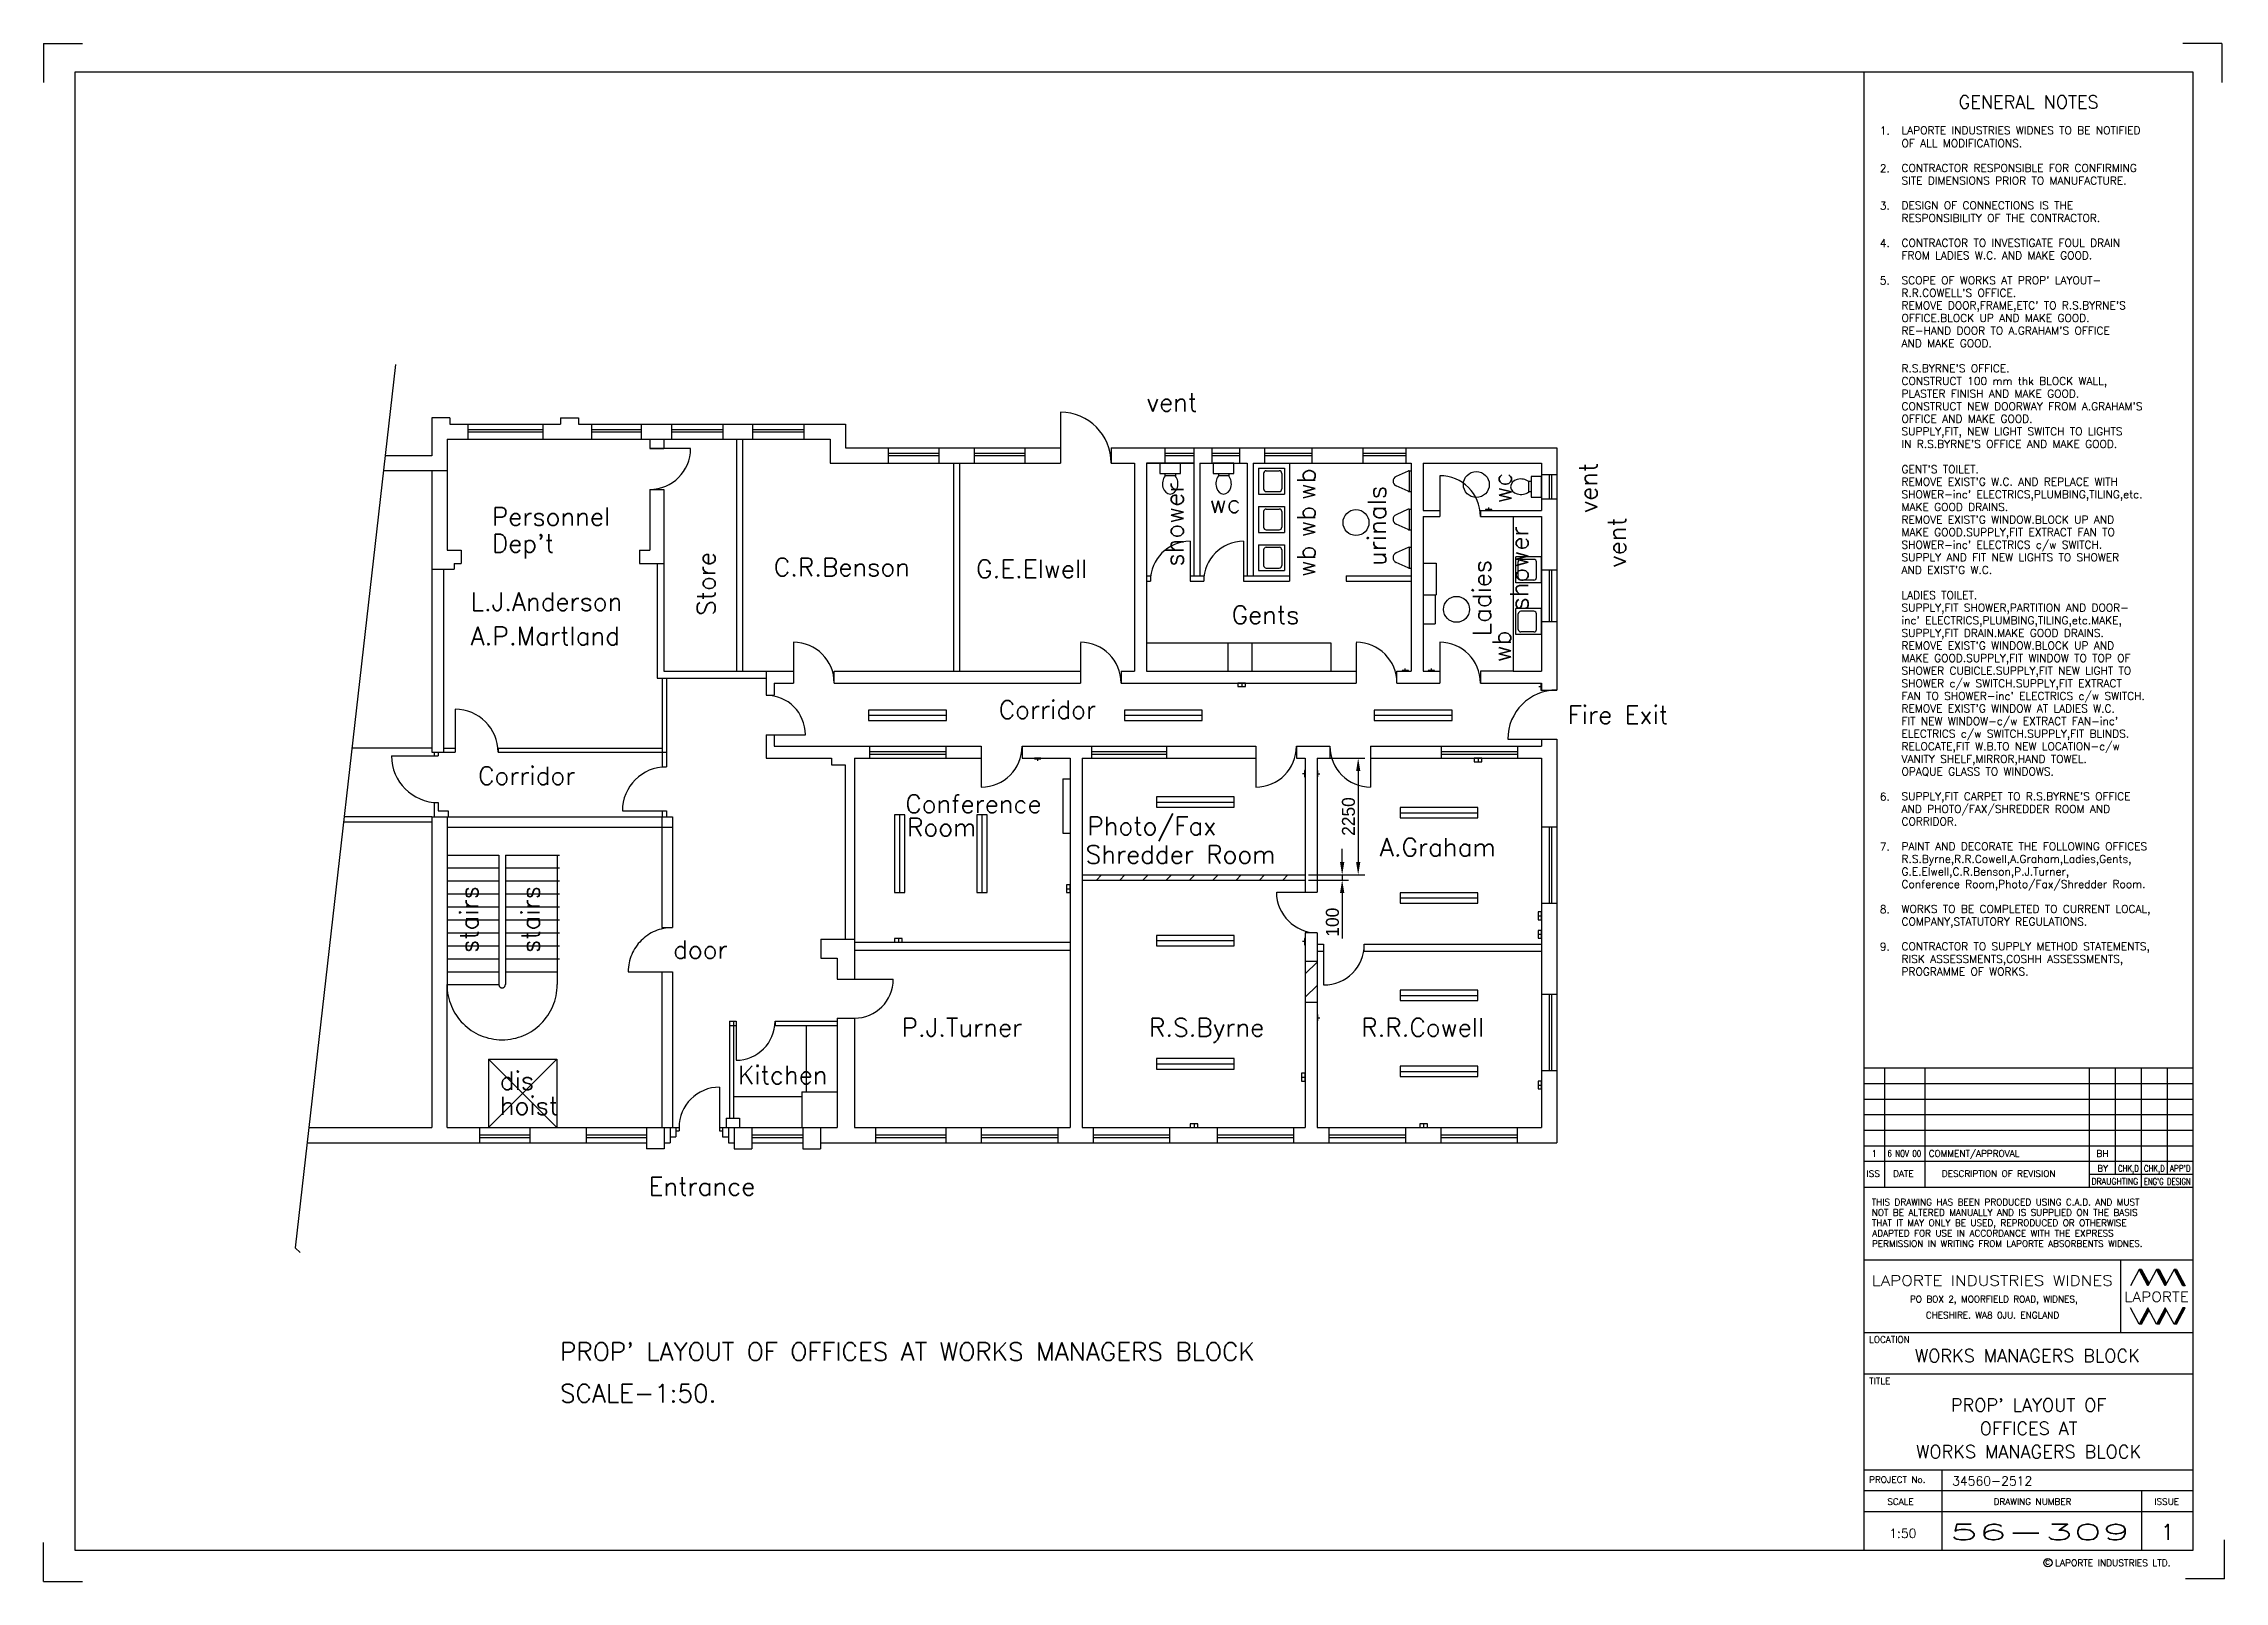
# Paper-space layout 'Layout1' of a CAD drawing. Header units: millimetres. Extents: x 0 to 841, y 0 to 593.
# The model-space entities are those that its viewports show. They can reach past a viewport. Long polylines and large blocks are cut down to what shows.
import ezdxf
from ezdxf.enums import TextEntityAlignment as Align

# ---------------------------------------------------------------- set-up
doc = ezdxf.new("R2010")
doc.units = ezdxf.units.MM
doc.linetypes.add('CENTERD2', pattern=[24, 15, -3, 3, -3])
doc.linetypes.add('DASH1', pattern=[3, 1.5, -1.5])
for name, color, linetype in [("ARCH'S", 5, 'DASH1'), ('BORDER', 4, 'Continuous'), ('Existg', 7, 'Continuous'), ('Mods', 1, 'Continuous'), ('TEXT', 7, 'Continuous'), ('vport', 6, 'Continuous')]:
    doc.layers.add(name, color=color, linetype=linetype)
doc.layers.get('vport').freeze()
doc.styles.add('4', font='ROMANS')
doc.styles.add('ROMANS', font='ROMANS.shx')
doc.dimstyles.new('ISO-25', dxfattribs={"dimscale": 100, "dimtxt": 2.5, "dimasz": 2.5, "dimexe": 1.25, "dimexo": 0.625, "dimtad": 1, "dimtxsty": 'Standard', "dimcen": 2.5, "dimadec": 0, "dimazin": 0, "dimtfac": 1, "dimtmove": 0, "dimatfit": 3, "dimfxl": 0, "dimarcsym": 0})

psp = doc.layouts.get("Layout1")

# ---------------------------------------------------------------- texts
at = {"layer": 'Existg', "style": 'ROMANS'}
for s, p in [('2.', (712, 543.43)), ('3.', (712, 529)), ('4.', (712, 514.57)), ('5.', (712, 500.14)), ('6.', (712, 301.14)), ('7.', (712, 281.86)), ('8.', (712, 257.71)), ('9.', (712, 243.29))]:
    psp.add_text(s, height=3, dxfattribs=at).set_placement(p, align=Align.RIGHT)
for s, height, p in [('CONTRACTOR RESPONSIBLE FOR CONFIRMING', 3, (716.49, 543.53)), ('SITE DIMENSIONS PRIOR TO MANUFACTURE.', 3, (716.49, 538.67)), ('DESIGN OF CONNECTIONS IS THE', 3, (716.49, 529.1)), ('RESPONSIBILITY OF THE CONTRACTOR.', 3, (716.49, 524.24)), ('CONTRACTOR TO INVESTIGATE FOUL DRAIN', 3, (716.49, 514.67)), ('FROM LADIES W.C. AND MAKE GOOD.', 3, (716.49, 509.81)), ("SCOPE OF WORKS AT PROP' LAYOUT-", 3, (716.49, 500.24)), ("R.R.COWELL'S OFFICE.", 3, (716.49, 495.38)), ('OFFICE.BLOCK UP AND MAKE GOOD.', 3, (716.49, 485.67)), ("REMOVE DOOR,FRAME,ETC' TO R.S.BYRNE'S", 3, (716.49, 490.53)), ("RE-HAND DOOR TO A.GRAHAM'S OFFICE", 3, (716.49, 480.81)), ('AND MAKE GOOD.', 3, (716.49, 475.95)), ('CONSTRUCT 100 mm thk BLOCK WALL,', 3, (716.49, 461.38)), ("R.S.BYRNE'S OFFICE.", 3, (716.49, 466.24)), ('vent', 7, (425.41, 451.17)), ("CONSTRUCT NEW DOORWAY FROM A.GRAHAM'S", 3, (716.49, 451.67)), ('PLASTER FINISH AND MAKE GOOD.', 3, (716.49, 456.53)), ('OFFICE AND MAKE GOOD.', 3, (716.49, 446.81)), ('SUPPLY,FIT, NEW LIGHT SWITCH TO LIGHTS', 3, (716.49, 441.95)), ("IN R.S.BYRNE'S OFFICE AND MAKE GOOD.", 3, (716.49, 437.1)), ("GENT'S TOILET.", 3, (716.49, 427.38)), ("SHOWER-inc' ELECTRICS,PLUMBING,TILING,etc.", 3, (716.49, 417.67)), ("REMOVE EXIST'G W.C. AND REPLACE WITH", 3, (716.49, 422.53)), ('Personnel', 7, (172.89, 407.11)), ('wc', 7, (449.68, 412.06)), ('MAKE GOOD DRAINS.', 3, (716.49, 412.81)), ("Dep't", 7, (172.89, 396.78)), ("REMOVE EXIST'G WINDOW.BLOCK UP AND", 3, (716.49, 407.95)), ('MAKE GOOD.SUPPLY,FIT EXTRACT FAN TO ', 3, (716.49, 403.1)), ("SHOWER-inc' ELECTRICS c/w SWITCH.", 3, (716.49, 398.24)), ('SUPPLY AND FIT NEW LIGHTS TO SHOWER', 3, (716.49, 393.38)), ('C.R.Benson', 7, (281.6, 387.63)), ('G.E.Elwell', 7, (359.63, 386.96)), ("AND EXIST'G W.C.", 3, (716.49, 388.53)), ('L.J.Anderson', 7, (164.72, 374.3)), ('LADIES TOILET.', 3, (716.49, 378.81)), ('Gents', 7, (458.19, 369.23)), ('SUPPLY,FIT SHOWER,PARTITION AND DOOR-', 3, (716.49, 373.95)), ("inc' ELECTRICS,PLUMBING,TILING,etc.MAKE,", 3, (716.49, 369.1)), ('A.P.Martland', 7, (164.72, 361.07)), ('SUPPLY,FIT DRAIN.MAKE GOOD DRAINS.', 3, (716.49, 364.24)), ("REMOVE EXIST'G WINDOW.BLOCK UP AND", 3, (716.49, 359.38)), ('MAKE GOOD.SUPPLY,FIT WINDOW TO TOP OF ', 3, (716.49, 354.53)), ('SHOWER CUBICLE.SUPPLY,FIT NEW LIGHT TO', 3, (716.49, 349.67)), ('SHOWER c/w SWITCH.SUPPLY,FIT EXTRACT', 3, (716.49, 344.81)), ('Corridor', 7, (368.36, 332.65)), ('Fire Exit', 7, (587.79, 330.66)), ("FAN TO SHOWER-inc' ELECTRICS c/w SWITCH.", 3, (716.49, 339.95)), ("REMOVE EXIST'G WINDOW AT LADIES W.C.", 3, (716.49, 335.1)), ("FIT NEW WINDOW-c/w EXTRACT FAN-inc'", 3, (716.49, 330.24)), ('ELECTRICS c/w SWITCH.SUPPLY,FIT BLINDS.', 3, (716.49, 325.38)), ('RELOCATE,FIT W.B.TO NEW LOCATION-c/w', 3, (716.49, 320.53)), ('Corridor', 7, (167.59, 307.17)), ('VANITY SHELF,MIRROR,HAND TOWEL.', 3, (716.49, 315.67)), ('OPAQUE GLASS TO WINDOWS.', 3, (716.49, 310.81)), ('Conference', 7, (332.34, 296.33)), ("SUPPLY,FIT CARPET TO R.S.BYRNE'S OFFICE", 3, (716.49, 301.24)), ('Photo/Fax', 7, (402.53, 287.8)), ('AND PHOTO/FAX/SHREDDER ROOM AND', 3, (716.49, 296.38)), ('CORRIDOR.', 3, (716.49, 291.53)), ('Room', 7, (333.01, 287.34)), ('A.Graham', 7, (515.32, 279.63)), ('Shredder Room', 7, (401.86, 276.81)), ('PAINT AND DECORATE THE FOLLOWING OFFICES', 3, (716.49, 281.95)), ('R.S.Byrne,R.R.Cowell,A.Graham,Ladies,Gents,', 3, (716.49, 277.1)), ('G.E.Elwell,C.R.Benson,P.J.Turner,', 3, (716.49, 272.24)), ('Conference Room,Photo/Fax/Shredder Room.', 3, (716.49, 267.38)), ('WORKS TO BE COMPLETED TO CURRENT LOCAL,', 3, (716.49, 257.81)), ('COMPANY,STATUTORY REGULATIONS.', 3, (716.49, 252.95)), ('door', 7, (242.77, 240.14)), ('CONTRACTOR TO SUPPLY METHOD STATEMENTS,', 3, (716.49, 243.38)), ('RISK ASSESSMENTS,COSHH ASSESSMENTS,', 3, (716.49, 238.53)), ('PROGRAMME OF WORKS.', 3, (716.49, 233.67)), ('P.J.Turner', 7, (330.86, 210.14)), ('R.S.Byrne', 7, (426.32, 210.14)), ('R.R.Cowell', 7, (508.15, 210.14)), ('dis', 7, (175.94, 189.58)), ('Kitchen', 7, (267.82, 191.8)), ('hoist', 7, (175.94, 179.91)), ('Entrance', 7, (233.33, 148.83))]:
    psp.add_text(s, height=height, dxfattribs=at).set_placement(p)
for s, p in [('vent', (599.18, 411.92)), ('shower', (439.53, 391.31)), ('wb', (490.43, 416.92)), ('urinals', (517.64, 391.55)), ('wc', (566.04, 415.63)), ('wb', (490.43, 402.5)), ('shower', (572.56, 374.4)), ('vent', (610.21, 390.89)), ('Store', (259.02, 372.34)), ('wb', (490.43, 387.21)), ('Ladies', (558.11, 364.51)), ('wb', (565.81, 354.39)), ('stairs', (167.59, 242.33)), ('stairs', (191.26, 242.33))]:
    psp.add_text(s, height=7, rotation=90, dxfattribs=at).set_placement(p)
at = {"layer": 'TEXT', "style": 'ROMANS'}
for s, p in [("PROP' LAYOUT OF OFFICES AT WORKS MANAGERS BLOCK", (199.15, 85.12)), ('SCALE-1:50.', (199.15, 69.04))]:
    psp.add_text(s, height=7, dxfattribs=at).set_placement(p)

msp = doc.modelspace()

# ---------------------------------------------------------------- blocks, each defined once
blk = doc.blocks.new('LAWA1')
at = {"layer": 'BORDER', "color": 7, "linetype": 'CENTERD2'}
for p, q in [((0, 593), (15, 593)), ((0, 593), (0, 578)), ((840, 593), (825, 593)), ((840, 593), (840, 578)), ((0, 0), (0, 15)), ((841, 1), (841, 16)), ((0, 0), (15, 0)), ((841, 1), (826, 1))]:
    blk.add_line(p, q, dxfattribs=at)
at = {"layer": 'BORDER', "color": 4}
for p, q in [((12, 582), (12, 12)), ((829, 582), (12, 582)), ((702, 582), (702, 12)), ((829, 12), (829, 582)), ((702, 152), (829, 152)), ((702, 124), (829, 124)), ((702, 96), (829, 96)), ((702, 80), (829, 80)), ((702, 43), (829, 43)), ((732, 43), (732, 12)), ((702, 35), (829, 35)), ((809, 35), (809, 12)), ((702, 27), (829, 27)), ((12, 12), (829, 12))]:
    blk.add_line(p, q, dxfattribs=at)
at = {"layer": 'BORDER', "color": 7}
for p, q in [((702, 198), (829, 198)), ((710, 152), (710, 198)), ((725.6, 152), (725.6, 198)), ((789, 152), (789, 198)), ((799, 157), (799, 198)), ((809, 152), (809, 198)), ((819, 157), (819, 198)), ((702, 192), (829, 192)), ((702, 186), (829, 186)), ((702, 180), (829, 180)), ((702, 174), (829, 174)), ((702, 168), (829, 168)), ((702, 162), (829, 162)), ((789, 157), (829, 157))]:
    blk.add_line(p, q, dxfattribs=at)
at = {"layer": 'BORDER', "color": 5}
for p, q in [((801, 124), (801, 96)), ((808.13, 120.3), (804.77, 113.94)), ((811.49, 113.94), (808.13, 120.3)), ((809.09, 120.3), (808.13, 120.3)), ((808.37, 120.3), (811.61, 114.15)), ((808.61, 120.3), (811.73, 114.35)), ((808.85, 120.3), (811.85, 114.56)), ((809.09, 120.3), (811.97, 114.9)), ((814.85, 120.3), (811.49, 113.94)), ((818.21, 113.94), (814.85, 120.3)), ((815.81, 120.3), (814.85, 120.3)), ((815.09, 120.3), (818.33, 114.15)), ((815.33, 120.3), (818.45, 114.35)), ((815.57, 120.3), (818.57, 114.56)), ((815.81, 120.3), (818.69, 114.9)), ((821.57, 120.3), (818.21, 113.94)), ((824.93, 113.94), (821.57, 120.3)), ((822.53, 120.3), (821.57, 120.3)), ((821.81, 120.3), (825.17, 113.94)), ((822.05, 120.3), (825.41, 113.94)), ((822.29, 120.3), (825.65, 113.94)), ((822.53, 120.3), (825.89, 113.94)), ((808.13, 99.18), (804.77, 105.54)), ((811.49, 105.54), (808.13, 99.18)), ((808.37, 99.18), (811.61, 105.34)), ((808.61, 99.18), (811.73, 105.13)), ((808.85, 99.18), (811.85, 104.93)), ((809.09, 99.18), (811.97, 104.58)), ((814.85, 99.18), (811.49, 105.54)), ((818.21, 105.54), (814.85, 99.18)), ((815.09, 99.18), (818.33, 105.34)), ((815.33, 99.18), (818.45, 105.13)), ((815.57, 99.18), (818.57, 104.93)), ((815.81, 99.18), (818.69, 104.58)), ((821.57, 99.18), (818.21, 105.54)), ((824.93, 105.54), (821.57, 99.18)), ((821.81, 99.18), (825.17, 105.54)), ((822.05, 99.18), (825.41, 105.54)), ((822.29, 99.18), (825.65, 105.54)), ((822.53, 99.18), (825.89, 105.54))]:
    blk.add_line(p, q, dxfattribs=at)
at = {"layer": 'BORDER', "color": 2}
for p, q in [((825.89, 113.94), (824.93, 113.94)), ((825.89, 105.54), (824.93, 105.54)), ((809.09, 99.18), (808.13, 99.18)), ((815.81, 99.18), (814.85, 99.18)), ((822.53, 99.18), (821.57, 99.18))]:
    blk.add_line(p, q, dxfattribs=at)
at = {"layer": 'BORDER', "color": 7}
blk.add_circle((772.94, 7.21), 1.62, dxfattribs=at)
for s, height, style, p in [('BY', 2.5, 'ROMANS', (791.98, 158)), ('ISS ', 2.5, 'ROMANS', (703, 156)), ('DATE', 2.5, 'ROMANS', (713.27, 156)), ('DESCRIPTION OF REVISION', 2.5, 'ROMANS', (732.05, 156)), ('THIS DRAWING HAS BEEN PRODUCED USING C.A.D. AND MUST', 2.5, 'ROMANS', (705, 145)), ('NOT BE ALTERED MANUALLY AND IS SUPPLIED ON THE BASIS', 2.5, 'ROMANS', (705, 141)), ('THAT IT MAY ONLY BE USED, REPRODUCED OR OTHERWISE', 2.5, 'ROMANS', (705.05, 137)), ('ADAPTED FOR USE IN ACCORDANCE WITH THE EXPRESS', 2.5, 'ROMANS', (705.21, 133)), ('PERMISSION IN WRITING FROM LAPORTE ABSORBENTS WIDNES.', 2.5, 'ROMANS', (705.09, 129)), ('LAPORTE INDUSTRIES LTD. ', 2.55, '4', (775.75, 5.88)), ('c', 2.55, '4', (771.82, 6.49))]:
    blk.add_text(s, height=height, dxfattribs=dict(at, style=style)).set_placement(p)
at = {"layer": 'BORDER', "color": 7, "style": 'ROMANS'}
for s, width, p, p2 in [('CHK,D', 0.730435, (799.98, 158), (807.98, 158)), ('CHK,D', 0.730435, (810, 158), (818, 158)), ("APP'D", 0.763636, (820, 158), (828, 158)), ('DRAUGHTING', 0.8, (789.77, 153), (807.77, 153)), ("ENG'G DESIGN", 0.685133, (809.95, 152.94), (827.98, 152.94))]:
    blk.add_text(s, height=2.5, dxfattribs=dict(at, width=width)).set_placement(p, p2, align=Align.FIT)
at = {"layer": 'BORDER', "color": 4, "style": 'ROMANS', "width": 1.052263}
blk.add_text('LAPORTE INDUSTRIES WIDNES', height=4, dxfattribs=at).set_placement((705, 114), (798, 114), align=Align.FIT)
at = {"layer": 'BORDER', "color": 5, "style": 'ROMANS'}
for s, p in [('PO BOX 2, MOORFIELD ROAD, WIDNES,', (752.1, 107.59)), ('CHESHIRE. WA8 0JU. ENGLAND', (751.6, 101.42))]:
    blk.add_text(s, height=2.5, dxfattribs=at).set_placement(p, align=Align.CENTER)
at = {"layer": 'BORDER', "width": 1.034091}
for style in ['4', 'ROMANS']:
    blk.add_text('LAPORTE', height=3.84, dxfattribs=dict(at, style=style)).set_placement((802.37, 107.82), (827.33, 107.82), align=Align.FIT)
at = {"layer": 'BORDER', "color": 5, "style": 'ROMANS'}
for s, p in [('LOCATION', (704, 92)), ('TITLE', (704, 76)), ('PROJECT No.', (704, 38)), ('SCALE', (711, 29.5)), ('DRAWING NUMBER', (752, 29.5)), ('ISSUE', (814, 29.5))]:
    blk.add_text(s, height=2.5, dxfattribs=at).set_placement(p)
at = {"layer": 'BORDER', "color": 7, "style": 'ROMANS', "flags": 8}
for tag, p in [('ISSUE6', (706, 195)), ('D.O.BY6', (794, 195)), ('D.O.CHK6', (804, 195)), ('ENG.CHK6', (814, 195)), ('ENG.APP6', (824, 195)), ('ISSUE5', (706, 189)), ('D.O.BY5', (794, 189)), ('D.O.CHK5', (804, 189)), ('ENG.CHK5', (814, 189)), ('ENG.APP5', (824, 189)), ('ISSUE4', (706, 183)), ('ISSUE3', (706, 177)), ('D.O.BY4', (794, 183)), ('D.O.BY3', (794, 177)), ('D.O.CHK4', (804, 183)), ('D.O.CHK3', (804, 177)), ('ENG.CHK4', (814, 183)), ('ENG.CHK3', (814, 177)), ('ENG.APP4', (824, 183)), ('ENG.APP3', (824, 177)), ('ISSUE2', (706, 171)), ('D.O.BY2', (794, 171)), ('D.O.CHK2', (804, 171)), ('ENG.CHK2', (814, 171)), ('ENG.APP2', (824, 171)), ('ISSUE1', (706, 165)), ('D.O.BY1', (794, 165)), ('D.O.CHK1', (804, 165)), ('ENG.CHK1', (814, 165)), ('ENG.APP1', (824, 165))]:
    blk.add_attdef(tag, text='', height=2.5, dxfattribs=at).set_placement(p, align=Align.MIDDLE)
at = {"layer": 'BORDER', "color": 7, "style": 'ROMANS', "width": 0.79708, "flags": 8}
for tag, p, p2 in [('DATE6', (711.07, 193.78), (724.07, 193.78)), ('DATE5', (711.07, 187.78), (724.07, 187.78)), ('DATE4', (711.07, 181.78), (724.07, 181.78)), ('DATE3', (711.07, 175.78), (724.07, 175.78)), ('DATE2', (711.07, 169.78), (724.07, 169.78)), ('DATE1', (711.07, 163.78), (724.07, 163.78))]:
    blk.add_attdef(tag, text='', height=2.5, dxfattribs=at).set_placement(p, p2, align=Align.FIT)
at = {"layer": 'BORDER', "color": 7, "style": 'ROMANS', "flags": 8}
for tag, p in [('DESCRIPTION6', (727, 195)), ('DESCRIPTION5', (727, 189)), ('DESCRIPTION4', (727, 183)), ('DESCRIPTION3', (727, 177)), ('DESCRIPTION2', (727, 171)), ('DESCRIPTION1', (727, 165))]:
    blk.add_attdef(tag, text='', height=2.5, dxfattribs=at).set_placement(p, align=Align.MIDDLE_LEFT)
at = {"layer": 'TEXT', "style": 'ROMANS'}
blk.add_text('GENERAL NOTES', height=5, dxfattribs=at).set_placement((765.5, 568), align=Align.CENTER)
blk.add_text('1.', height=3, dxfattribs=at).set_placement((712, 558), align=Align.RIGHT)
for s, p in [('OF ALL MODIFICATIONS.', (716.49, 553.1)), ('LAPORTE INDUSTRIES WIDNES TO BE NOTIFIED', (716.49, 558.1))]:
    blk.add_text(s, height=3, dxfattribs=at).set_placement(p)
at = {"layer": 'TEXT', "style": 'ROMANS', "flags": 8}
blk.add_attdef('LOCATION', text='', height=5, dxfattribs=at).set_placement((765, 83), align=Align.BOTTOM_CENTER)
for tag, height, p in [('TITLE1', 5, (765.5, 68)), ('TITLE2', 5, (765.5, 59)), ('TITLE3', 5, (765.5, 50)), ('SCALE', 3.5, (717, 18.5))]:
    blk.add_attdef(tag, text='', height=height, dxfattribs=at).set_placement(p, align=Align.MIDDLE)
blk.add_attdef('PROJ', (736, 37), '', height=3.5, dxfattribs=at)
at = {"layer": 'TEXT', "style": 'ROMANS', "width": 0.853659, "flags": 8}
blk.add_attdef('DRAWING-NO', text='', height=6, dxfattribs=at).set_placement((735, 16), (805, 16), align=Align.FIT)
at = {"layer": 'TEXT', "style": 'ROMANS', "flags": 8}
blk.add_attdef('ISSUE', text='', height=6, dxfattribs=at).set_placement((819, 16), align=Align.CENTER)
blk = doc.blocks.new('*D5')
at = {"color": 0, "lineweight": -2}
for p, q in [((20599, 12344), (21453, 12344)), ((21328, 12094), (21328, 10344)), ((20370, 10094), (21453, 10094))]:
    blk.add_line(p, q, dxfattribs=at)
at = {"color": 0}
for points in [[(21287, 12094), (21370, 12094), (21328, 12344)], [(21287, 10344), (21370, 10344), (21328, 10094)]]:
    blk.add_solid(points, dxfattribs=at)
at = {"layer": 'Defpoints', "color": 0}
for p in [(20536, 12344), (20307, 10094), (21328, 10094)]:
    blk.add_point(p, dxfattribs=at)
at = {"color": 0, "insert": (21141, 11219), "char_height": 250, "attachment_point": 5, "rotation": 90}
blk.add_mtext('2250', dxfattribs=at)
blk = doc.blocks.new('*D6')
at = {"color": 0, "lineweight": -2}
for p, q in [((21019, 10344), (21019, 10594)), ((20370, 10094), (21144, 10094)), ((21019, 10094), (21019, 9994)), ((20370, 9994), (21144, 9994)), ((21019, 9744), (21019, 8869))]:
    blk.add_line(p, q, dxfattribs=at)
at = {"color": 0}
for points in [[(20977, 10344), (21061, 10344), (21019, 10094)], [(20977, 9744), (21061, 9744), (21019, 9994)]]:
    blk.add_solid(points, dxfattribs=at)
at = {"layer": 'Defpoints', "color": 0}
for p in [(20307, 10094), (20307, 9994), (21019, 9994)]:
    blk.add_point(p, dxfattribs=at)
at = {"color": 0, "insert": (20832, 9182), "char_height": 250, "attachment_point": 5, "rotation": 90}
blk.add_mtext('100', dxfattribs=at)

# ---------------------------------------------------------------- dimensions: what is measured, and where the dimension line sits
for base, p1, p2, picture, middle in [((21328.341, 10094.233), (20536.187, 12344.233), (20307.187, 10094.233), '*D5', (21140.841, 11219.233)), ((21019.018, 9994.233), (20307.187, 10094.233), (20307.187, 9994.233), '*D6', (20831.518, 9181.733))]:
    dim = msp.add_linear_dim(base=base, p1=p1, p2=p2, angle=90, dimstyle='ISO-25')
    dim.commit()
    dim.dimension.update_dxf_attribs({"geometry": picture, "text_midpoint": middle})

# ---------------------------------------------------------------- hatches: boundary and pattern name
at = {"layer": 'Mods'}
h = msp.add_hatch(dxfattribs=at)
h.set_pattern_fill('ANSI31', color=256, scale=100, style=0)
h.paths.add_polyline_path([(16003.187, 10094.233), (20307.187, 10094.233), (20307.187, 9994.233), (16003.187, 9994.233)])
h = msp.add_hatch(dxfattribs=at)
h.set_pattern_fill('ANSI31', color=256, scale=100, style=0)
h.paths.add_polyline_path([(20536.187, 8425.733), (20307.187, 8425.733), (20307.187, 7640.733), (20536.187, 7640.733)])

# ---------------------------------------------------------------- linework, layer by layer
for p, q in [((2766.935, 19936.148), (831.975, 2903.192)), ((15588.187, 19013.233), (15588.187, 18035.233)), ((3466.187, 18906.233), (3466.187, 18176.233)), ((3813.187, 18906.233), (3466.187, 18906.233)), ((3813.187, 18906.233), (3813.187, 18784.233)), ((3813.187, 18784.233), (5945.187, 18784.233)), ((4159.187, 18784.233), (4159.187, 18492.233)), ((4159.187, 18684.233), (5609.187, 18684.233)), ((4159.187, 18634.233), (5609.187, 18634.233)), ((5609.187, 18784.233), (5609.187, 18492.233)), ((5945.187, 18906.233), (6295.187, 18906.233)), ((5945.187, 18906.233), (5945.187, 18784.233)), ((6295.187, 18906.233), (6295.187, 18784.233)), ((6295.187, 18784.233), (11441.187, 18784.233)), ((6544.187, 18784.233), (6544.187, 18492.233)), ((6544.187, 18684.233), (7499.187, 18684.233)), ((6544.187, 18634.233), (7499.187, 18634.233)), ((7499.187, 18784.233), (7499.187, 18492.233)), ((8088.187, 18784.233), (8088.187, 18492.233)), ((8088.187, 18684.233), (9078.187, 18684.233)), ((8088.187, 18634.233), (9078.187, 18634.233)), ((9078.187, 18784.233), (9078.187, 18492.233)), ((9651.187, 18784.233), (9651.187, 18492.233)), ((9651.187, 18684.233), (10641.187, 18684.233)), ((9651.187, 18634.233), (10641.187, 18634.233)), ((10641.187, 18784.233), (10641.187, 18492.233)), ((11441.187, 18784.233), (11441.187, 18327.233)), ((3466.187, 18176.233), (2567.007, 18176.233)), ((3758.187, 18492.233), (11149.187, 18492.233)), ((3758.187, 18492.233), (3758.187, 16352.233)), ((7669.187, 18492.233), (7669.187, 18312.233)), ((7669.187, 18312.233), (7938.187, 18312.233)), ((8454.187, 18312.233), (7669.187, 18312.233)), ((7938.187, 18492.233), (7938.187, 18312.233)), ((9338.187, 18492.233), (9338.187, 14022.233)), ((9459.187, 18492.233), (9459.187, 14022.233)), ((11149.187, 18492.233), (11149.187, 18035.233)), ((11441.187, 18327.233), (15588.187, 18327.233)), ((12262.187, 18327.233), (12262.187, 18035.233)), ((12262.187, 18227.233), (13240.187, 18227.233)), ((12262.187, 18177.233), (13240.187, 18177.233)), ((13240.187, 18327.233), (13240.187, 18035.233)), ((13925.187, 18327.233), (13925.187, 18035.233)), ((13925.187, 18227.233), (14903.187, 18227.233)), ((13925.187, 18177.233), (14903.187, 18177.233)), ((14903.187, 18327.233), (14903.187, 18035.233)), ((16566.187, 18327.233), (16566.187, 18035.233)), ((16566.187, 18327.233), (17625.187, 18327.233)), ((17600.187, 18327.233), (17600.187, 18035.233)), ((17600.187, 18227.233), (18160.187, 18227.233)), ((17600.187, 18177.233), (18160.187, 18177.233)), ((17625.187, 18327.233), (18160.187, 18327.233)), ((18160.187, 18327.233), (18160.187, 15860.233)), ((18160.187, 18327.233), (25157.187, 18327.233)), ((18505.187, 18327.233), (18505.187, 18035.233)), ((18505.187, 18227.233), (19040.187, 18227.233)), ((18505.187, 18177.233), (19040.187, 18177.233)), ((19040.187, 18327.233), (19040.187, 18035.233)), ((19520.187, 18327.233), (19520.187, 18035.233)), ((19520.187, 18227.233), (20435.187, 18227.233)), ((19520.187, 18177.233), (20435.187, 18177.233)), ((20435.187, 18327.233), (20435.187, 18035.233)), ((21420.187, 18327.233), (21420.187, 18035.233)), ((21420.187, 18227.233), (22245.187, 18227.233)), ((21420.187, 18177.233), (22245.187, 18177.233)), ((22245.187, 18327.233), (22245.187, 18035.233)), ((25157.187, 18327.233), (25157.187, 15977.233)), ((3758.187, 17884.233), (2533.836, 17884.233)), ((3466.187, 17884.233), (3466.187, 12457.233)), ((11149.187, 18035.233), (15588.187, 18035.233)), ((13525.687, 18035.233), (13525.687, 14022.233)), ((13639.687, 18035.233), (13639.687, 14022.233)), ((16566.187, 18035.233), (17016.187, 18035.233)), ((17016.187, 18035.233), (17016.187, 14022.233)), ((17245.187, 18035.233), (17245.187, 15760.233)), ((18160.187, 18035.233), (17245.187, 18035.233)), ((17245.187, 18035.233), (18160.187, 18035.233)), ((17902.687, 18035.233), (17502.687, 18035.233)), ((17502.687, 18035.233), (17502.687, 17835.233)), ((17502.687, 17835.233), (17902.687, 17835.233)), ((17602.687, 17835.233), (17602.687, 17785.233)), ((17802.687, 17785.233), (17602.687, 17785.233)), ((17802.687, 17835.233), (17802.687, 17785.233)), ((17902.687, 17835.233), (17902.687, 18035.233)), ((18275.187, 18035.233), (19190.187, 18035.233)), ((18275.187, 18035.233), (18275.187, 15860.233)), ((18275.187, 18035.233), (19190.187, 18035.233)), ((18932.687, 18035.233), (18532.687, 18035.233)), ((18532.687, 18035.233), (18532.687, 17835.233)), ((18532.687, 17835.233), (18932.687, 17835.233)), ((18632.687, 17835.233), (18632.687, 17785.233)), ((18832.687, 17785.233), (18632.687, 17785.233)), ((18832.687, 17835.233), (18832.687, 17785.233)), ((18932.687, 17835.233), (18932.687, 18035.233)), ((19190.187, 18035.233), (19190.187, 15860.233)), ((19305.187, 18035.233), (19305.187, 15860.233)), ((19305.187, 18035.233), (22350.187, 18035.233)), ((19405.187, 17935.233), (19405.187, 17435.233)), ((19405.187, 17935.233), (19905.187, 17935.233)), ((19505.187, 17835.233), (19505.187, 17535.233)), ((19555.187, 17885.233), (19805.187, 17885.233)), ((19855.187, 17835.233), (19855.187, 17535.233)), ((19905.187, 17935.233), (19905.187, 17435.233)), ((20005.187, 18035.233), (20005.187, 15760.233)), ((22290.377, 17880.805), (22059.043, 17776.377)), ((22310.949, 17885.233), (22350.187, 17885.233)), ((22310.949, 17885.233), (22310.949, 17485.233)), ((22350.187, 18035.233), (22350.187, 14022.233)), ((22350.187, 17835.233), (22350.187, 17535.233)), ((22350.187, 17785.233), (22350.187, 17585.233)), ((22579.187, 18035.233), (22579.187, 17121.233)), ((22579.187, 18035.233), (24865.187, 18035.233)), ((22900.187, 17791.233), (22900.187, 17006.233)), ((24665.187, 17678.233), (24615.187, 17678.233)), ((24615.187, 17478.233), (24615.187, 17678.233)), ((24665.187, 17778.233), (24665.187, 17378.233)), ((24865.187, 17778.233), (24665.187, 17778.233)), ((24865.187, 18035.233), (24865.187, 17121.233)), ((24865.187, 17813.233), (25157.187, 17813.233)), ((24865.187, 17378.233), (24865.187, 17778.233)), ((25007.187, 17813.233), (25007.187, 17343.233)), ((25007.187, 17688.233), (25007.187, 17468.233)), ((25057.187, 17813.233), (25057.187, 17343.233)), ((7669.187, 17527.233), (7938.187, 17527.233)), ((7669.187, 17527.233), (7669.187, 16352.233)), ((7938.187, 17527.233), (7938.187, 14022.233)), ((19405.187, 17435.233), (19905.187, 17435.233)), ((19555.187, 17485.233), (19805.187, 17485.233)), ((22290.377, 17489.661), (22059.043, 17594.089)), ((22310.949, 17485.233), (22350.187, 17485.233)), ((24665.187, 17478.233), (24615.187, 17478.233)), ((24665.187, 17378.233), (24865.187, 17378.233)), ((24865.187, 17343.233), (25157.187, 17343.233)), ((19405.187, 17197.733), (19905.187, 17197.733)), ((19405.187, 17197.733), (19405.187, 16697.733)), ((19505.187, 17097.733), (19505.187, 16797.733)), ((19555.187, 17147.733), (19805.187, 17147.733)), ((19855.187, 17097.733), (19855.187, 16797.733)), ((19905.187, 17197.733), (19905.187, 16697.733)), ((22290.377, 17143.305), (22059.043, 17038.877)), ((22290.377, 16752.161), (22059.043, 16856.589)), ((22310.949, 17147.733), (22350.187, 17147.733)), ((22310.949, 17147.733), (22310.949, 16747.733)), ((22350.187, 17097.733), (22350.187, 16797.733)), ((22579.187, 17121.233), (22900.187, 17121.233)), ((22579.187, 17006.233), (22900.187, 17006.233)), ((22579.187, 17006.233), (22579.187, 14022.233)), ((23685.187, 17121.233), (23685.187, 17006.233)), ((23685.187, 17121.233), (24865.187, 17121.233)), ((23685.187, 17006.233), (24865.187, 17006.233)), ((24315.187, 17006.233), (24315.187, 14022.233)), ((24865.187, 17006.233), (24865.187, 14977.233)), ((24865.187, 17006.233), (24865.187, 14022.233)), ((18085.187, 16525.233), (18085.187, 15760.233)), ((19115.187, 16525.233), (19115.187, 15760.233)), ((19405.187, 16697.733), (19905.187, 16697.733)), ((19405.187, 16460.233), (19405.187, 15960.233)), ((19405.187, 16460.233), (19905.187, 16460.233)), ((19555.187, 16747.733), (19805.187, 16747.733)), ((19555.187, 16410.233), (19805.187, 16410.233)), ((19905.187, 16460.233), (19905.187, 15960.233)), ((22290.377, 16405.805), (22059.043, 16301.377)), ((22310.949, 16747.733), (22350.187, 16747.733)), ((22310.949, 16410.233), (22310.949, 16010.233)), ((22310.949, 16410.233), (22350.187, 16410.233)), ((3466.187, 15987.233), (3893.187, 15987.233)), ((3688.187, 15987.233), (3688.187, 12457.233)), ((3758.187, 16352.233), (4028.187, 16352.233)), ((3893.187, 16097.233), (4028.187, 16097.233)), ((3893.187, 16097.233), (3893.187, 15987.233)), ((4028.187, 16352.233), (4028.187, 16097.233)), ((7469.187, 16352.233), (7469.187, 16097.233)), ((7469.187, 16352.233), (7669.187, 16352.233)), ((7469.187, 16097.233), (7938.187, 16097.233)), ((7809.187, 16097.233), (7809.187, 13887.233)), ((19505.187, 16360.233), (19505.187, 16060.233)), ((19555.187, 16010.233), (19805.187, 16010.233)), ((19855.187, 16360.233), (19855.187, 16060.233)), ((22290.377, 16014.661), (22059.043, 16119.089)), ((22310.949, 16010.233), (22350.187, 16010.233)), ((22350.187, 16360.233), (22350.187, 16060.233)), ((22579.187, 16102.233), (22829.187, 16102.233)), ((22829.187, 16102.233), (22829.187, 15492.233)), ((24865.187, 16227.233), (24365.187, 16227.233)), ((24365.187, 15727.233), (24365.187, 16227.233)), ((24415.187, 15827.233), (24415.187, 16127.233)), ((24715.187, 16177.233), (24465.187, 16177.233)), ((24765.187, 15827.233), (24765.187, 16127.233)), ((24865.187, 15727.233), (24865.187, 16227.233)), ((17245.187, 15860.233), (17320.187, 15860.233)), ((17245.187, 15760.233), (17320.187, 15760.233)), ((17320.187, 15860.233), (17320.187, 15760.233)), ((18085.187, 15860.233), (18350.187, 15860.233)), ((18085.187, 15760.233), (18350.187, 15760.233)), ((18350.187, 15860.233), (18350.187, 15760.233)), ((19115.187, 15860.233), (20005.187, 15860.233)), ((19115.187, 15760.233), (20005.187, 15760.233)), ((19405.187, 15960.233), (19905.187, 15960.233)), ((21095.187, 15860.233), (22350.187, 15860.233)), ((21095.187, 15860.233), (21095.187, 15760.233)), ((21095.187, 15760.233), (22350.187, 15760.233)), ((24865.187, 15727.233), (24365.187, 15727.233)), ((24715.187, 15777.233), (24465.187, 15777.233)), ((24865.187, 15977.233), (25157.187, 15977.233)), ((24865.187, 15977.233), (25157.187, 15977.233)), ((25007.187, 15977.233), (25007.187, 14977.233)), ((25007.187, 15977.233), (25007.187, 14977.233)), ((25057.187, 15977.233), (25057.187, 14977.233)), ((25057.187, 15977.233), (25057.187, 14977.233)), ((25157.187, 15977.233), (25157.187, 14977.233)), ((22579.187, 15492.233), (22829.187, 15492.233)), ((22814.187, 15492.233), (22814.187, 14932.233)), ((24865.187, 15227.233), (24365.187, 15227.233)), ((24365.187, 14727.233), (24365.187, 15227.233)), ((24715.187, 15177.233), (24465.187, 15177.233)), ((24865.187, 14727.233), (24865.187, 15227.233)), ((22579.187, 14932.233), (22814.187, 14932.233)), ((24865.187, 14727.233), (24365.187, 14727.233)), ((24415.187, 14827.233), (24415.187, 15127.233)), ((24715.187, 14777.233), (24465.187, 14777.233)), ((24765.187, 14827.233), (24765.187, 15127.233)), ((24865.187, 14977.233), (24865.187, 14022.233)), ((24865.187, 14977.233), (25157.187, 14977.233)), ((24865.187, 14727.233), (24865.187, 14977.233)), ((24865.187, 14977.233), (25157.187, 14977.233)), ((25157.187, 14977.233), (25157.187, 13658.233)), ((10439.187, 14578.233), (10439.187, 13793.233)), ((15971.187, 14567.233), (15971.187, 13793.233)), ((17245.187, 14567.233), (20800.187, 14567.233)), ((18815.187, 14567.233), (18815.187, 14022.233)), ((19275.187, 14567.233), (19275.187, 14022.233)), ((20800.187, 14567.233), (20800.187, 14022.233)), ((21290.187, 14567.233), (21290.187, 13793.233)), ((22900.187, 14578.233), (22900.187, 13793.233)), ((7809.187, 13887.233), (9909.187, 13887.233)), ((7909.187, 13887.233), (7909.187, 12177.233)), ((7938.187, 14022.233), (10439.187, 14022.233)), ((7989.187, 13887.233), (7989.187, 12177.233)), ((9909.187, 14022.233), (9909.187, 13557.233)), ((9909.187, 13887.233), (9909.187, 13557.233)), ((10439.187, 14022.233), (10439.187, 13793.233)), ((11224.187, 13793.233), (11224.187, 14022.233)), ((11224.187, 14022.233), (15971.187, 14022.233)), ((16756.187, 14022.233), (16756.187, 13793.233)), ((16756.187, 14022.233), (17016.187, 14022.233)), ((17245.187, 14022.233), (21290.187, 14022.233)), ((22075.187, 13793.233), (22075.187, 14022.233)), ((22075.187, 14022.233), (22350.187, 14022.233)), ((22579.187, 14022.233), (22900.187, 14022.233)), ((23685.187, 14022.233), (23685.187, 13793.233)), ((24315.187, 14022.233), (24865.187, 14022.233)), ((9909.187, 13557.233), (10065.187, 13557.233)), ((10065.187, 13793.233), (10439.187, 13793.233)), ((10065.187, 13793.233), (10065.187, 13557.233)), ((11224.187, 13793.233), (15971.187, 13793.233)), ((16756.187, 13793.233), (21290.187, 13793.233)), ((22075.187, 13793.233), (22900.187, 13793.233)), ((23685.187, 13793.233), (24865.187, 13793.233)), ((24865.187, 13793.233), (24865.187, 13658.233)), ((24865.187, 13658.233), (25157.187, 13658.233)), ((3913.187, 13287.233), (3913.187, 12457.233)), ((9909.187, 12797.233), (10669.187, 12797.233)), ((9909.187, 12797.233), (9909.187, 12573.233)), ((10065.187, 12797.233), (10065.187, 12573.233)), ((24212.187, 12713.233), (25157.187, 12713.233)), ((24865.187, 12713.233), (24865.187, 12573.233)), ((25157.187, 12713.233), (25157.187, 4928.733)), ((3466.187, 12537.233), (1926.412, 12537.233)), ((2688.187, 12387.233), (3588.187, 12387.233)), ((3466.187, 12457.233), (3913.187, 12457.233)), ((3508.187, 12457.233), (3508.187, 12387.233)), ((3588.187, 12457.233), (3588.187, 12387.233)), ((3688.187, 12537.233), (3913.187, 12537.233)), ((4743.187, 12537.233), (4743.187, 12457.233)), ((4743.187, 12537.233), (7909.187, 12537.233)), ((4743.187, 12457.233), (7989.187, 12457.233)), ((9909.187, 12573.233), (9909.187, 12344.233)), ((9909.187, 12344.233), (11169.187, 12344.233)), ((10065.187, 12573.233), (14061.187, 12573.233)), ((11169.187, 12344.233), (11169.187, 12214.233)), ((11169.187, 12214.233), (11438.187, 12214.233)), ((11438.187, 12214.233), (11438.187, 8855.733)), ((11613.187, 12344.233), (14061.187, 12344.233)), ((11613.187, 12344.233), (11613.187, 8080.733)), ((11903.187, 12573.233), (11903.187, 12344.233)), ((11903.187, 12473.233), (13376.187, 12473.233)), ((11903.187, 12423.233), (13376.187, 12423.233)), ((13376.187, 12573.233), (13376.187, 12344.233)), ((14061.187, 12573.233), (14061.187, 12344.233)), ((14061.187, 12573.233), (14061.187, 11788.233)), ((14846.187, 12573.233), (14846.187, 12344.233)), ((14846.187, 12573.233), (19353.187, 12573.233)), ((14846.187, 12344.233), (15774.187, 12344.233)), ((15774.187, 12344.233), (15774.187, 5220.733)), ((16003.187, 12344.233), (19353.187, 12344.233)), ((16003.187, 12344.233), (16003.187, 10094.233)), ((16183.187, 12573.233), (16183.187, 12344.233)), ((16183.187, 12473.233), (17633.187, 12473.233)), ((16183.187, 12423.233), (17633.187, 12423.233)), ((17633.187, 12573.233), (17633.187, 12344.233)), ((19353.187, 12573.233), (19353.187, 12344.233)), ((19353.187, 12573.233), (19353.187, 11788.233)), ((20138.187, 12573.233), (20138.187, 12344.233)), ((20138.187, 12573.233), (20782.187, 12573.233)), ((20138.187, 12344.233), (20307.187, 12344.233)), ((20307.187, 12344.233), (20307.187, 10094.233)), ((20536.187, 12344.233), (20782.187, 12344.233)), ((20536.187, 12344.233), (20536.187, 9761.233)), ((20782.187, 12573.233), (20782.187, 12344.233)), ((21567.187, 12573.233), (21567.187, 11788.233)), ((21567.187, 12573.233), (24865.187, 12573.233)), ((21567.187, 12344.233), (24865.187, 12344.233)), ((22927.187, 12573.233), (22927.187, 12344.233)), ((22927.187, 12473.233), (24400.187, 12473.233)), ((22927.187, 12423.233), (24400.187, 12423.233)), ((24400.187, 12573.233), (24400.187, 12344.233)), ((24865.187, 12344.233), (24865.187, 5220.733)), ((7909.187, 12177.233), (7989.187, 12177.233)), ((15634.187, 11944.233), (15774.187, 11944.233)), ((15634.187, 11944.233), (15634.187, 10899.233)), ((3508.187, 11487.233), (3508.187, 11212.233)), ((3508.187, 11487.233), (3588.187, 11487.233)), ((3588.187, 11487.233), (3588.187, 11327.233)), ((3466.187, 11112.233), (1764.53, 11112.233)), ((3466.187, 11212.233), (1775.89, 11212.233)), ((3466.187, 11212.233), (3466.187, 5220.733)), ((3588.187, 11327.233), (3778.187, 11327.233)), ((3778.187, 11327.233), (3778.187, 11212.233)), ((7139.187, 11327.233), (7989.187, 11327.233)), ((7909.187, 11327.233), (7909.187, 11212.233)), ((7989.187, 11327.233), (7989.187, 11212.233)), ((7989.187, 11212.233), (8103.187, 11212.233)), ((24865.187, 11019.233), (25157.187, 11019.233)), ((25007.187, 11019.233), (25007.187, 9546.233)), ((25057.187, 11019.233), (25057.187, 9546.233)), ((15634.187, 10899.233), (15774.187, 10899.233)), ((16003.187, 9994.233), (16003.187, 5220.733)), ((20307.187, 9994.233), (20307.187, 9761.233)), ((24865.187, 9546.233), (25157.187, 9546.233)), ((10968.187, 8855.733), (10968.187, 8490.733)), ((10968.187, 8855.733), (11613.187, 8855.733)), ((20307.187, 8976.233), (20307.187, 8425.733)), ((20536.187, 8976.233), (20536.187, 8425.733)), ((10968.187, 8490.733), (11283.187, 8490.733)), ((11283.187, 8490.733), (11283.187, 8080.733)), ((11613.187, 8794.233), (15774.187, 8794.233)), ((11613.187, 8644.233), (15774.187, 8644.233)), ((20536.187, 8756.233), (20661.187, 8756.233)), ((20536.187, 8620.733), (20661.187, 8620.733)), ((21446.187, 8756.233), (24865.187, 8756.233)), ((21446.187, 8620.733), (24865.187, 8620.733)), ((11283.187, 8080.733), (12363.187, 8080.733)), ((20307.187, 7640.733), (20307.187, 5220.733)), ((20536.187, 7640.733), (20536.187, 5220.733)), ((24865.187, 7793.733), (25157.187, 7793.733)), ((25007.187, 7793.733), (25007.187, 6320.733)), ((25057.187, 7793.733), (25057.187, 6320.733)), ((9203.187, 7270.733), (9333.187, 7270.733)), ((9203.187, 7270.733), (9203.187, 5400.733)), ((9203.187, 7190.733), (9333.187, 7190.733)), ((9283.187, 7270.733), (9283.187, 5400.733)), ((9333.187, 7270.733), (9333.187, 6520.733)), ((10083.187, 7270.733), (10083.187, 7190.733)), ((10083.187, 7270.733), (11283.187, 7270.733)), ((10083.187, 7190.733), (11283.187, 7190.733)), ((10683.187, 7190.733), (10683.187, 5910.733)), ((11283.187, 7330.733), (11613.187, 7330.733)), ((11283.187, 7330.733), (11283.187, 5220.733)), ((11613.187, 7330.733), (11613.187, 5220.733)), ((24865.187, 6320.733), (25157.187, 6320.733)), ((9013.187, 6000.733), (9013.187, 5158.733)), ((10603.187, 5910.733), (11283.187, 5910.733)), ((10603.187, 5910.733), (10603.187, 5220.733)), ((9283.187, 5820.733), (10603.187, 5820.733)), ((1095.25, 5220.733), (3466.187, 5220.733)), ((4383.187, 5220.733), (4383.187, 4928.733)), ((4383.187, 5078.733), (5353.187, 5078.733)), ((5353.187, 5220.733), (5353.187, 4928.733)), ((6443.187, 5220.733), (6443.187, 4928.733)), ((6443.187, 5078.733), (7603.187, 5078.733)), ((7603.187, 5220.733), (7603.187, 4813.733)), ((7943.187, 5220.733), (7943.187, 4813.733)), ((8058.187, 5220.733), (8058.187, 4928.733)), ((8173.187, 5220.733), (8173.187, 5043.733)), ((8173.187, 5158.733), (8233.187, 5158.733)), ((8233.187, 5220.733), (8233.187, 5158.733)), ((9013.187, 5220.733), (11283.187, 5220.733)), ((9013.187, 5158.733), (9073.187, 5158.733)), ((9073.187, 5220.733), (9073.187, 5043.733)), ((9143.187, 5400.733), (9398.187, 5400.733)), ((9143.187, 5400.733), (9143.187, 5220.733)), ((9183.187, 5220.733), (9183.187, 4928.733)), ((9298.187, 5220.733), (9298.187, 4813.733)), ((9398.187, 5400.733), (9398.187, 5220.733)), ((9638.187, 5220.733), (9638.187, 4813.733)), ((9638.187, 5078.733), (10618.187, 5078.733)), ((10618.187, 5220.733), (10618.187, 4813.733)), ((10958.187, 5220.733), (10958.187, 4813.733)), ((11613.187, 5220.733), (15774.187, 5220.733)), ((12018.187, 5220.733), (12018.187, 4928.733)), ((12018.187, 5078.733), (13376.187, 5078.733)), ((13376.187, 5220.733), (13376.187, 4928.733)), ((14061.187, 5220.733), (14061.187, 4928.733)), ((14061.187, 5078.733), (15534.187, 5078.733)), ((15534.187, 5220.733), (15534.187, 4928.733)), ((16003.187, 5220.733), (20307.187, 5220.733)), ((16219.187, 5220.733), (16219.187, 4928.733)), ((16219.187, 5078.733), (17692.187, 5078.733)), ((17692.187, 5220.733), (17692.187, 4928.733)), ((18606.187, 5220.733), (18606.187, 4928.733)), ((18606.187, 5078.733), (20079.187, 5078.733)), ((20079.187, 5220.733), (20079.187, 4928.733)), ((20536.187, 5220.733), (24865.187, 5220.733)), ((20764.187, 5220.733), (20764.187, 4928.733)), ((20764.187, 5078.733), (22237.187, 5078.733)), ((22237.187, 5220.733), (22237.187, 4928.733)), ((22922.187, 5220.733), (22922.187, 4928.733)), ((22922.187, 5078.733), (24395.187, 5078.733)), ((24395.187, 5220.733), (24395.187, 4928.733)), ((1062.079, 4928.733), (7603.187, 4928.733)), ((4383.187, 5028.733), (5353.187, 5028.733)), ((6443.187, 5028.733), (7603.187, 5028.733)), ((7943.187, 4813.733), (7603.187, 4813.733)), ((7943.187, 4928.733), (8058.187, 4928.733)), ((8058.187, 5043.733), (8173.187, 5043.733)), ((9073.187, 5043.733), (9183.187, 5043.733)), ((9183.187, 4928.733), (9298.187, 4928.733)), ((9298.187, 4813.733), (9638.187, 4813.733)), ((9638.187, 5028.733), (10618.187, 5028.733)), ((9638.187, 4928.733), (10618.187, 4928.733)), ((10618.187, 4813.733), (10958.187, 4813.733)), ((10958.187, 4928.733), (25157.187, 4928.733)), ((12018.187, 5028.733), (13376.187, 5028.733)), ((14061.187, 5028.733), (15534.187, 5028.733)), ((16219.187, 5028.733), (17692.187, 5028.733)), ((18606.187, 5028.733), (20079.187, 5028.733)), ((20764.187, 5028.733), (22237.187, 5028.733)), ((22922.187, 5028.733), (24395.187, 5028.733)), ((831.975, 2903.192), (924.116, 2811.122))]:
    msp.add_line(p, q)
for centre, radius, start, end in [((15588.187, 18035.233), 978, 360, 90), ((7669.187, 18312.233), 785, 270, 0), ((19555.187, 17835.233), 50, 90, 180), ((19805.187, 17835.233), 50, 360, 90), ((22100.187, 17685.233), 100, 114.2951889, 245.7048111), ((22310.949, 17835.233), 50, 90, 114.2951889), ((22900.187, 17006.233), 785, 0, 90), ((19555.187, 17535.233), 50, 180, 270), ((19805.187, 17535.233), 50, 270, 360), ((22310.949, 17535.233), 50, 245.7048111, 270), ((19555.187, 17097.733), 50, 90, 180), ((19805.187, 17097.733), 50, 360, 90), ((22100.187, 16947.733), 100, 114.2951889, 245.7048111), ((22310.949, 17097.733), 50, 90, 114.2951889), ((18085.187, 15760.233), 765, 90, 180), ((19115.187, 15760.233), 765, 90, 180), ((19555.187, 16797.733), 50, 180, 270), ((19555.187, 16360.233), 50, 90, 180), ((19805.187, 16797.733), 50, 270, 360), ((19805.187, 16360.233), 50, 360, 90), ((22310.949, 16797.733), 50, 245.7048111, 270), ((22310.949, 16360.233), 50, 90, 114.2951889), ((19555.187, 16060.233), 50, 180, 270), ((19805.187, 16060.233), 50, 270, 360), ((22100.187, 16210.233), 100, 114.2951889, 245.7048111), ((22310.949, 16060.233), 50, 245.7048111, 270), ((24465.187, 16127.233), 50, 90, 180), ((24715.187, 16127.233), 50, 0, 90), ((24465.187, 15827.233), 50, 180, 270), ((24715.187, 15827.233), 50, 270, 0), ((24465.187, 15127.233), 50, 90, 180), ((24715.187, 15127.233), 50, 0, 90), ((24465.187, 14827.233), 50, 180, 270), ((24715.187, 14827.233), 50, 270, 0), ((10439.187, 13793.233), 785, 0, 90), ((15971.187, 13793.233), 785, 0, 90), ((21290.187, 13793.233), 785, 0, 90), ((22900.187, 13793.233), 785, 0, 90), ((9909.187, 12797.233), 760, 0, 90), ((25157.187, 12713.233), 945, 90, 180), ((3913.187, 12457.233), 830, 0, 90), ((3588.187, 12387.233), 900, 180, 270), ((14061.187, 12573.233), 785, 270, 0), ((19353.187, 12573.233), 785, 270, 0), ((21567.187, 12573.233), 785, 180, 270), ((7989.187, 11327.233), 850, 90, 180), ((11613.187, 8080.733), 750, 270, 0), ((9333.187, 7270.733), 750, 270, 0), ((9013.187, 5220.733), 780, 90, 180)]:
    msp.add_arc(centre, radius, start, end)
for centre, major_axis in [((17702.687, 17635.233), (0, -200)), ((18732.687, 17635.233), (0, -200)), ((24465.187, 17578.233), (-200, 0))]:
    msp.add_ellipse(centre, major_axis=major_axis, ratio=0.746531464, start_param=3.864326901, end_param=8.702043713)
at = {"layer": "ARCH'S", "ltscale": 2.5}
for p, q in [((3466.187, 11212.233), (5929.187, 11212.233)), ((3758.187, 11212.233), (3758.187, 7977.233)), ((3758.187, 11012.233), (8103.187, 11012.233)), ((5929.187, 11212.233), (7989.187, 11212.233)), ((7903.187, 11212.233), (7903.187, 9077.233)), ((8103.187, 11212.233), (8103.187, 9077.233)), ((3758.187, 10477.233), (4758.187, 10477.233)), ((3758.187, 10227.233), (4758.187, 10227.233)), ((4758.187, 10477.233), (4758.187, 7977.233)), ((4883.187, 10477.233), (4883.187, 7977.233)), ((4883.187, 10477.233), (5929.187, 10477.233)), ((4883.187, 10227.233), (5929.187, 10227.233)), ((5883.187, 10477.233), (5883.187, 7977.233)), ((3758.187, 9977.233), (4758.187, 9977.233)), ((3758.187, 9727.233), (4758.187, 9727.233)), ((4883.187, 9977.233), (5929.187, 9977.233)), ((4883.187, 9727.233), (5929.187, 9727.233)), ((3758.187, 9477.233), (4758.187, 9477.233)), ((4883.187, 9477.233), (5929.187, 9477.233)), ((3758.187, 9227.233), (4758.187, 9227.233)), ((3758.187, 8977.233), (4758.187, 8977.233)), ((4883.187, 9227.233), (5929.187, 9227.233)), ((4883.187, 8977.233), (5929.187, 8977.233)), ((7903.187, 9077.233), (8103.187, 9077.233)), ((3758.187, 8727.233), (4758.187, 8727.233)), ((3758.187, 8477.233), (4758.187, 8477.233)), ((4883.187, 8727.233), (5929.187, 8727.233)), ((4883.187, 8477.233), (5929.187, 8477.233)), ((3758.187, 8227.233), (4758.187, 8227.233)), ((4883.187, 8227.233), (5883.187, 8227.233)), ((7253.187, 8227.233), (8103.187, 8227.233)), ((7903.187, 8227.233), (7903.187, 5220.733)), ((8103.187, 8227.233), (8103.187, 5220.733)), ((3758.187, 7977.233), (4758.187, 7977.233)), ((4558.187, 6540.733), (4558.187, 5220.733)), ((4558.187, 6540.733), (5878.187, 6540.733)), ((4558.187, 6540.733), (5878.187, 5220.733)), ((5878.187, 6540.733), (4558.187, 5220.733)), ((5878.187, 6540.733), (5878.187, 5220.733)), ((4558.187, 5220.733), (5878.187, 5220.733)), ((7903.187, 5220.733), (8233.187, 5220.733))]:
    msp.add_line(p, q, dxfattribs=at)
for centre, radius, start, end in [((8103.187, 8227.233), 850, 90, 180), ((4820.687, 7977.233), 1062.5, 180, 0), ((4820.687, 7977.233), 62.5, 180, 0)]:
    msp.add_arc(centre, radius, start, end, dxfattribs=at)
at = {"layer": 'Existg'}
for p, q in [((23785.187, 17136.233), (23785.187, 17121.233)), ((23905.187, 17136.233), (23785.187, 17136.233)), ((23785.187, 17121.233), (23905.187, 17121.233)), ((23845.187, 17136.233), (23845.187, 17174.62)), ((23905.187, 17121.233), (23905.187, 17136.233)), ((17245.187, 15760.233), (17245.187, 14022.233)), ((22295.187, 14037.233), (22175.187, 14037.233)), ((22175.187, 14037.233), (22175.187, 14022.233)), ((22175.187, 14022.233), (22295.187, 14022.233)), ((22235.187, 14037.233), (22235.187, 14075.62)), ((22295.187, 14022.233), (22295.187, 14037.233)), ((22800.187, 14037.233), (22680.187, 14037.233)), ((22680.187, 14037.233), (22680.187, 14022.233)), ((22680.187, 14022.233), (22800.187, 14022.233)), ((22740.187, 14037.233), (22740.187, 14075.62)), ((22800.187, 14022.233), (22800.187, 14037.233)), ((24315.187, 14022.233), (23685.187, 14022.233)), ((19157.557, 13793.233), (19007.557, 13793.233)), ((19007.557, 13793.233), (19007.557, 13723.233)), ((19007.557, 13723.233), (19157.557, 13723.233)), ((19082.557, 13793.233), (19082.557, 13723.233)), ((19157.557, 13723.233), (19157.557, 13793.233)), ((24850.187, 13718.233), (24811.8, 13718.233)), ((24850.187, 13778.233), (24850.187, 13658.233)), ((24865.187, 13778.233), (24850.187, 13778.233)), ((24850.187, 13658.233), (24865.187, 13658.233)), ((24865.187, 13658.233), (24865.187, 13778.233)), ((13386.67, 13271.229), (11886.67, 13271.229)), ((11886.67, 13271.229), (11886.67, 13071.229)), ((11886.67, 13171.229), (13386.67, 13171.229)), ((11886.67, 13071.229), (13386.67, 13071.229)), ((13386.67, 13071.229), (13386.67, 13271.229)), ((18320.995, 13271.229), (16820.995, 13271.229)), ((16820.995, 13271.229), (16820.995, 13071.229)), ((16820.995, 13171.229), (18320.995, 13171.229)), ((16820.995, 13071.229), (18320.995, 13071.229)), ((18320.995, 13071.229), (18320.995, 13271.229)), ((23137.835, 13271.229), (21637.835, 13271.229)), ((21637.835, 13271.229), (21637.835, 13071.229)), ((21637.835, 13171.229), (23137.835, 13171.229)), ((21637.835, 13071.229), (23137.835, 13071.229)), ((23137.835, 13071.229), (23137.835, 13271.229)), ((15206.187, 12344.233), (15086.187, 12344.233)), ((15086.187, 12344.233), (15086.187, 12329.233)), ((15086.187, 12329.233), (15206.187, 12329.233)), ((15146.187, 12329.233), (15146.187, 12290.846)), ((15206.187, 12329.233), (15206.187, 12344.233)), ((23714.847, 12344.233), (23564.847, 12344.233)), ((23564.847, 12344.233), (23564.847, 12274.233)), ((23564.847, 12274.233), (23714.847, 12274.233)), ((23639.847, 12344.233), (23639.847, 12274.233)), ((23714.847, 12274.233), (23714.847, 12344.233)), ((20292.187, 12044.233), (20253.8, 12044.233)), ((20292.187, 12104.233), (20292.187, 11984.233)), ((20307.187, 12104.233), (20292.187, 12104.233)), ((20292.187, 11984.233), (20307.187, 11984.233)), ((20307.187, 11984.233), (20307.187, 12104.233)), ((20536.187, 12104.233), (20536.187, 11984.233)), ((20551.187, 12104.233), (20536.187, 12104.233)), ((20536.187, 11984.233), (20551.187, 11984.233)), ((20551.187, 11984.233), (20551.187, 12104.233)), ((20551.187, 12044.233), (20589.573, 12044.233)), ((18937.785, 11597.275), (17437.785, 11597.275)), ((17437.785, 11597.275), (17437.785, 11397.275)), ((17437.785, 11497.275), (18937.785, 11497.275)), ((17437.785, 11397.275), (18937.785, 11397.275)), ((18937.785, 11397.275), (18937.785, 11597.275)), ((23637.142, 11392.933), (22137.142, 11392.933)), ((22137.142, 11392.933), (22137.142, 11192.933)), ((23637.142, 11192.933), (23637.142, 11392.933)), ((12586.067, 11253.19), (12386.067, 11253.19)), ((12386.067, 11253.19), (12386.067, 9753.19)), ((12486.067, 11253.19), (12486.067, 9753.19)), ((12586.067, 9753.19), (12586.067, 11253.19)), ((13972.1, 11253.19), (13972.1, 9753.19)), ((14172.1, 11253.19), (13972.1, 11253.19)), ((14072.1, 11253.19), (14072.1, 9753.19)), ((14172.1, 9753.19), (14172.1, 11253.19)), ((22137.142, 11292.933), (23637.142, 11292.933)), ((22137.142, 11192.933), (23637.142, 11192.933)), ((12386.067, 9753.19), (12586.067, 9753.19)), ((13972.1, 9753.19), (14172.1, 9753.19)), ((15704.187, 9901.605), (15704.187, 9751.605)), ((15774.187, 9901.605), (15704.187, 9901.605)), ((15704.187, 9826.605), (15774.187, 9826.605)), ((15704.187, 9751.605), (15774.187, 9751.605)), ((15774.187, 9751.605), (15774.187, 9901.605)), ((23637.142, 9749.424), (22137.142, 9749.424)), ((22137.142, 9749.424), (22137.142, 9549.424)), ((23637.142, 9549.424), (23637.142, 9749.424)), ((22137.142, 9649.424), (23637.142, 9649.424)), ((22137.142, 9549.424), (23637.142, 9549.424)), ((24865.187, 9379.294), (24795.187, 9379.294)), ((24795.187, 9379.294), (24795.187, 9229.294)), ((24795.187, 9304.294), (24865.187, 9304.294)), ((24865.187, 9229.294), (24865.187, 9379.294)), ((12535.974, 8864.233), (12385.974, 8864.233)), ((12385.974, 8864.233), (12385.974, 8794.233)), ((12460.974, 8864.233), (12460.974, 8794.233)), ((12535.974, 8794.233), (12535.974, 8864.233)), ((18937.785, 8927.67), (17437.785, 8927.67)), ((17437.785, 8927.67), (17437.785, 8727.67)), ((18937.785, 8727.67), (18937.785, 8927.67)), ((24795.187, 9229.294), (24865.187, 9229.294)), ((24865.187, 9023.425), (24795.187, 9023.425)), ((24795.187, 9023.425), (24795.187, 8873.425)), ((24795.187, 8948.425), (24865.187, 8948.425)), ((24795.187, 8873.425), (24865.187, 8873.425)), ((24865.187, 8873.425), (24865.187, 9023.425)), ((12385.974, 8794.233), (12535.974, 8794.233)), ((17437.785, 8827.67), (18937.785, 8827.67)), ((17437.785, 8727.67), (18937.785, 8727.67)), ((3758.187, 5220.733), (3758.187, 7977.233)), ((23637.142, 7871.128), (22137.142, 7871.128)), ((22137.142, 7871.128), (22137.142, 7671.128)), ((22137.142, 7771.128), (23637.142, 7771.128)), ((22137.142, 7671.128), (23637.142, 7671.128)), ((23637.142, 7671.128), (23637.142, 7871.128)), ((20536.187, 7400.733), (20536.187, 7280.733)), ((20551.187, 7400.733), (20536.187, 7400.733)), ((20536.187, 7280.733), (20551.187, 7280.733)), ((20551.187, 7280.733), (20551.187, 7400.733)), ((20551.187, 7340.733), (20589.573, 7340.733)), ((18937.785, 6550.452), (17437.785, 6550.452)), ((17437.785, 6550.452), (17437.785, 6350.452)), ((17437.785, 6450.452), (18937.785, 6450.452)), ((17437.785, 6350.452), (18937.785, 6350.452)), ((18937.785, 6350.452), (18937.785, 6550.452)), ((23637.142, 6403.71), (22137.142, 6403.71)), ((22137.142, 6403.71), (22137.142, 6203.71)), ((23637.142, 6203.71), (23637.142, 6403.71)), ((20307.187, 6268.419), (20237.187, 6268.419)), ((20237.187, 6268.419), (20237.187, 6118.419)), ((20237.187, 6193.419), (20307.187, 6193.419)), ((20237.187, 6118.419), (20307.187, 6118.419)), ((20307.187, 6118.419), (20307.187, 6268.419)), ((22137.142, 6303.71), (23637.142, 6303.71)), ((22137.142, 6203.71), (23637.142, 6203.71)), ((24865.187, 6115.904), (24795.187, 6115.904)), ((24795.187, 6115.904), (24795.187, 5965.904)), ((24795.187, 6040.904), (24865.187, 6040.904)), ((24795.187, 5965.904), (24865.187, 5965.904)), ((24865.187, 5965.904), (24865.187, 6115.904)), ((3758.187, 5220.733), (4558.187, 5220.733)), ((5878.187, 5220.733), (7903.187, 5220.733)), ((18237.026, 5290.733), (18087.026, 5290.733)), ((18087.026, 5290.733), (18087.026, 5220.733)), ((18087.026, 5220.733), (18237.026, 5220.733)), ((18162.026, 5290.733), (18162.026, 5220.733)), ((18237.026, 5220.733), (18237.026, 5290.733)), ((22663.376, 5290.733), (22513.376, 5290.733)), ((22513.376, 5290.733), (22513.376, 5220.733)), ((22513.376, 5220.733), (22663.376, 5220.733)), ((22588.376, 5290.733), (22588.376, 5220.733)), ((22663.376, 5220.733), (22663.376, 5290.733))]:
    msp.add_line(p, q, dxfattribs=at)
for centre in [(23605.69, 17620.226), (21285.383, 16886.517), (23223.868, 15213.66)]:
    msp.add_circle(centre, 250, dxfattribs=at)
at = {"layer": 'Mods'}
for p, q in [((25057.187, 17688.233), (25057.187, 17468.233)), ((24865.187, 16658.733), (24865.187, 16438.733)), ((25157.187, 16658.733), (25157.187, 16438.733)), ((16003.187, 10094.233), (20307.187, 10094.233)), ((16003.187, 10094.233), (16003.187, 9994.233)), ((20307.187, 10094.233), (20307.187, 9994.233)), ((16003.187, 9994.233), (20307.187, 9994.233)), ((19762.187, 9761.233), (20536.187, 9761.233)), ((20307.187, 8866.633), (20292.187, 8866.633)), ((20292.187, 8866.633), (20292.187, 8746.633)), ((20536.187, 8976.233), (20307.187, 8976.233)), ((20307.187, 8746.633), (20307.187, 8866.633)), ((20292.187, 8806.633), (20253.8, 8806.633)), ((20292.187, 8746.633), (20307.187, 8746.633)), ((20536.187, 8425.733), (20307.187, 8425.733)), ((20307.187, 8425.733), (20307.187, 7640.733)), ((20536.187, 8425.733), (20536.187, 7640.733)), ((20661.187, 8756.233), (20661.187, 7971.233)), ((21446.187, 8620.733), (21446.187, 8756.233)), ((20307.187, 7640.733), (20536.187, 7640.733))]:
    msp.add_line(p, q, dxfattribs=at)
for centre, start, end in [((20536.187, 9761.233), 180, 270), ((20661.187, 8756.233), 270, 0)]:
    msp.add_arc(centre, 785, start, end, dxfattribs=at)

msp.set_redraw_order([(e.dxf.handle, doc.entitydb.next_handle()) for e in msp.query("TEXT MTEXT ATTDEF DIMENSION ARC_DIMENSION")])  # texts and dimensions are drawn at this point

# ---------------------------------------------------------------- block references
ref = psp.add_blockref('LAWA1', (0, 0))
ref.add_attrib('PROJ', '34560-2512', (736, 37), dxfattribs={"layer": 'TEXT', "height": 3.5, "style": 'ROMANS', "flags": 8})
ref.add_attrib('DRAWING-NO', '56-309', dxfattribs={"layer": 'TEXT', "height": 6, "style": 'ROMANS', "width": 2.008197, "flags": 8}).set_placement((735, 16), (805, 16), align=Align.FIT)
ref.add_attrib('TITLE1', "PROP' LAYOUT OF", dxfattribs={"layer": 'TEXT', "height": 5, "style": 'ROMANS', "flags": 8}).set_placement((765.5, 68), align=Align.MIDDLE)
ref.add_attrib('TITLE2', 'OFFICES AT', dxfattribs={"layer": 'TEXT', "height": 5, "style": 'ROMANS', "flags": 8}).set_placement((765.5, 59), align=Align.MIDDLE)
ref.add_attrib('TITLE3', 'WORKS MANAGERS BLOCK', dxfattribs={"layer": 'TEXT', "height": 5, "style": 'ROMANS', "flags": 8}).set_placement((765.5, 50), align=Align.MIDDLE)
ref.add_attrib('ISSUE', '1', dxfattribs={"layer": 'TEXT', "height": 6, "style": 'ROMANS', "flags": 8}).set_placement((819, 16), align=Align.CENTER)
ref.add_attrib('SCALE', '1:50', dxfattribs={"layer": 'TEXT', "height": 3.5, "style": 'ROMANS', "flags": 8}).set_placement((717, 18.5), align=Align.MIDDLE)
ref.add_attrib('LOCATION', 'WORKS MANAGERS BLOCK', dxfattribs={"layer": 'TEXT', "height": 5, "style": 'ROMANS', "flags": 8}).set_placement((765, 83), align=Align.BOTTOM_CENTER)
ref.add_attrib('ISSUE1', '1', dxfattribs={"layer": 'BORDER', "color": 7, "height": 2.5, "style": 'ROMANS', "flags": 8}).set_placement((706, 165), align=Align.MIDDLE)
ref.add_attrib('DATE1', '6 NOV 00', dxfattribs={"layer": 'BORDER', "color": 7, "height": 2.5, "style": 'ROMANS', "width": 0.678261, "flags": 8}).set_placement((711.07, 163.78), (724.07, 163.78), align=Align.FIT)
ref.add_attrib('DESCRIPTION1', 'COMMENT/APPROVAL', dxfattribs={"layer": 'BORDER', "color": 7, "height": 2.5, "style": 'ROMANS', "flags": 8}).set_placement((727, 165), align=Align.MIDDLE_LEFT)
ref.add_attrib('D.O.BY1', 'BH', dxfattribs={"layer": 'BORDER', "color": 7, "height": 2.5, "style": 'ROMANS', "flags": 8}).set_placement((794, 165), align=Align.MIDDLE)

psp.set_redraw_order([(e.dxf.handle, doc.entitydb.next_handle()) for e in psp.query("TEXT MTEXT ATTDEF DIMENSION ARC_DIMENSION")])  # texts and dimensions are drawn at this point

# ---------------------------------------------------------------- viewports
at = {"layer": 'vport'}
psp.add_viewport(center=(342.07, 264.73), size=(594.47, 475.8943), view_center_point=(13083.462, 9708.24), view_height=23794.71651, dxfattribs=at)

doc.saveas('drawing.dxf')
